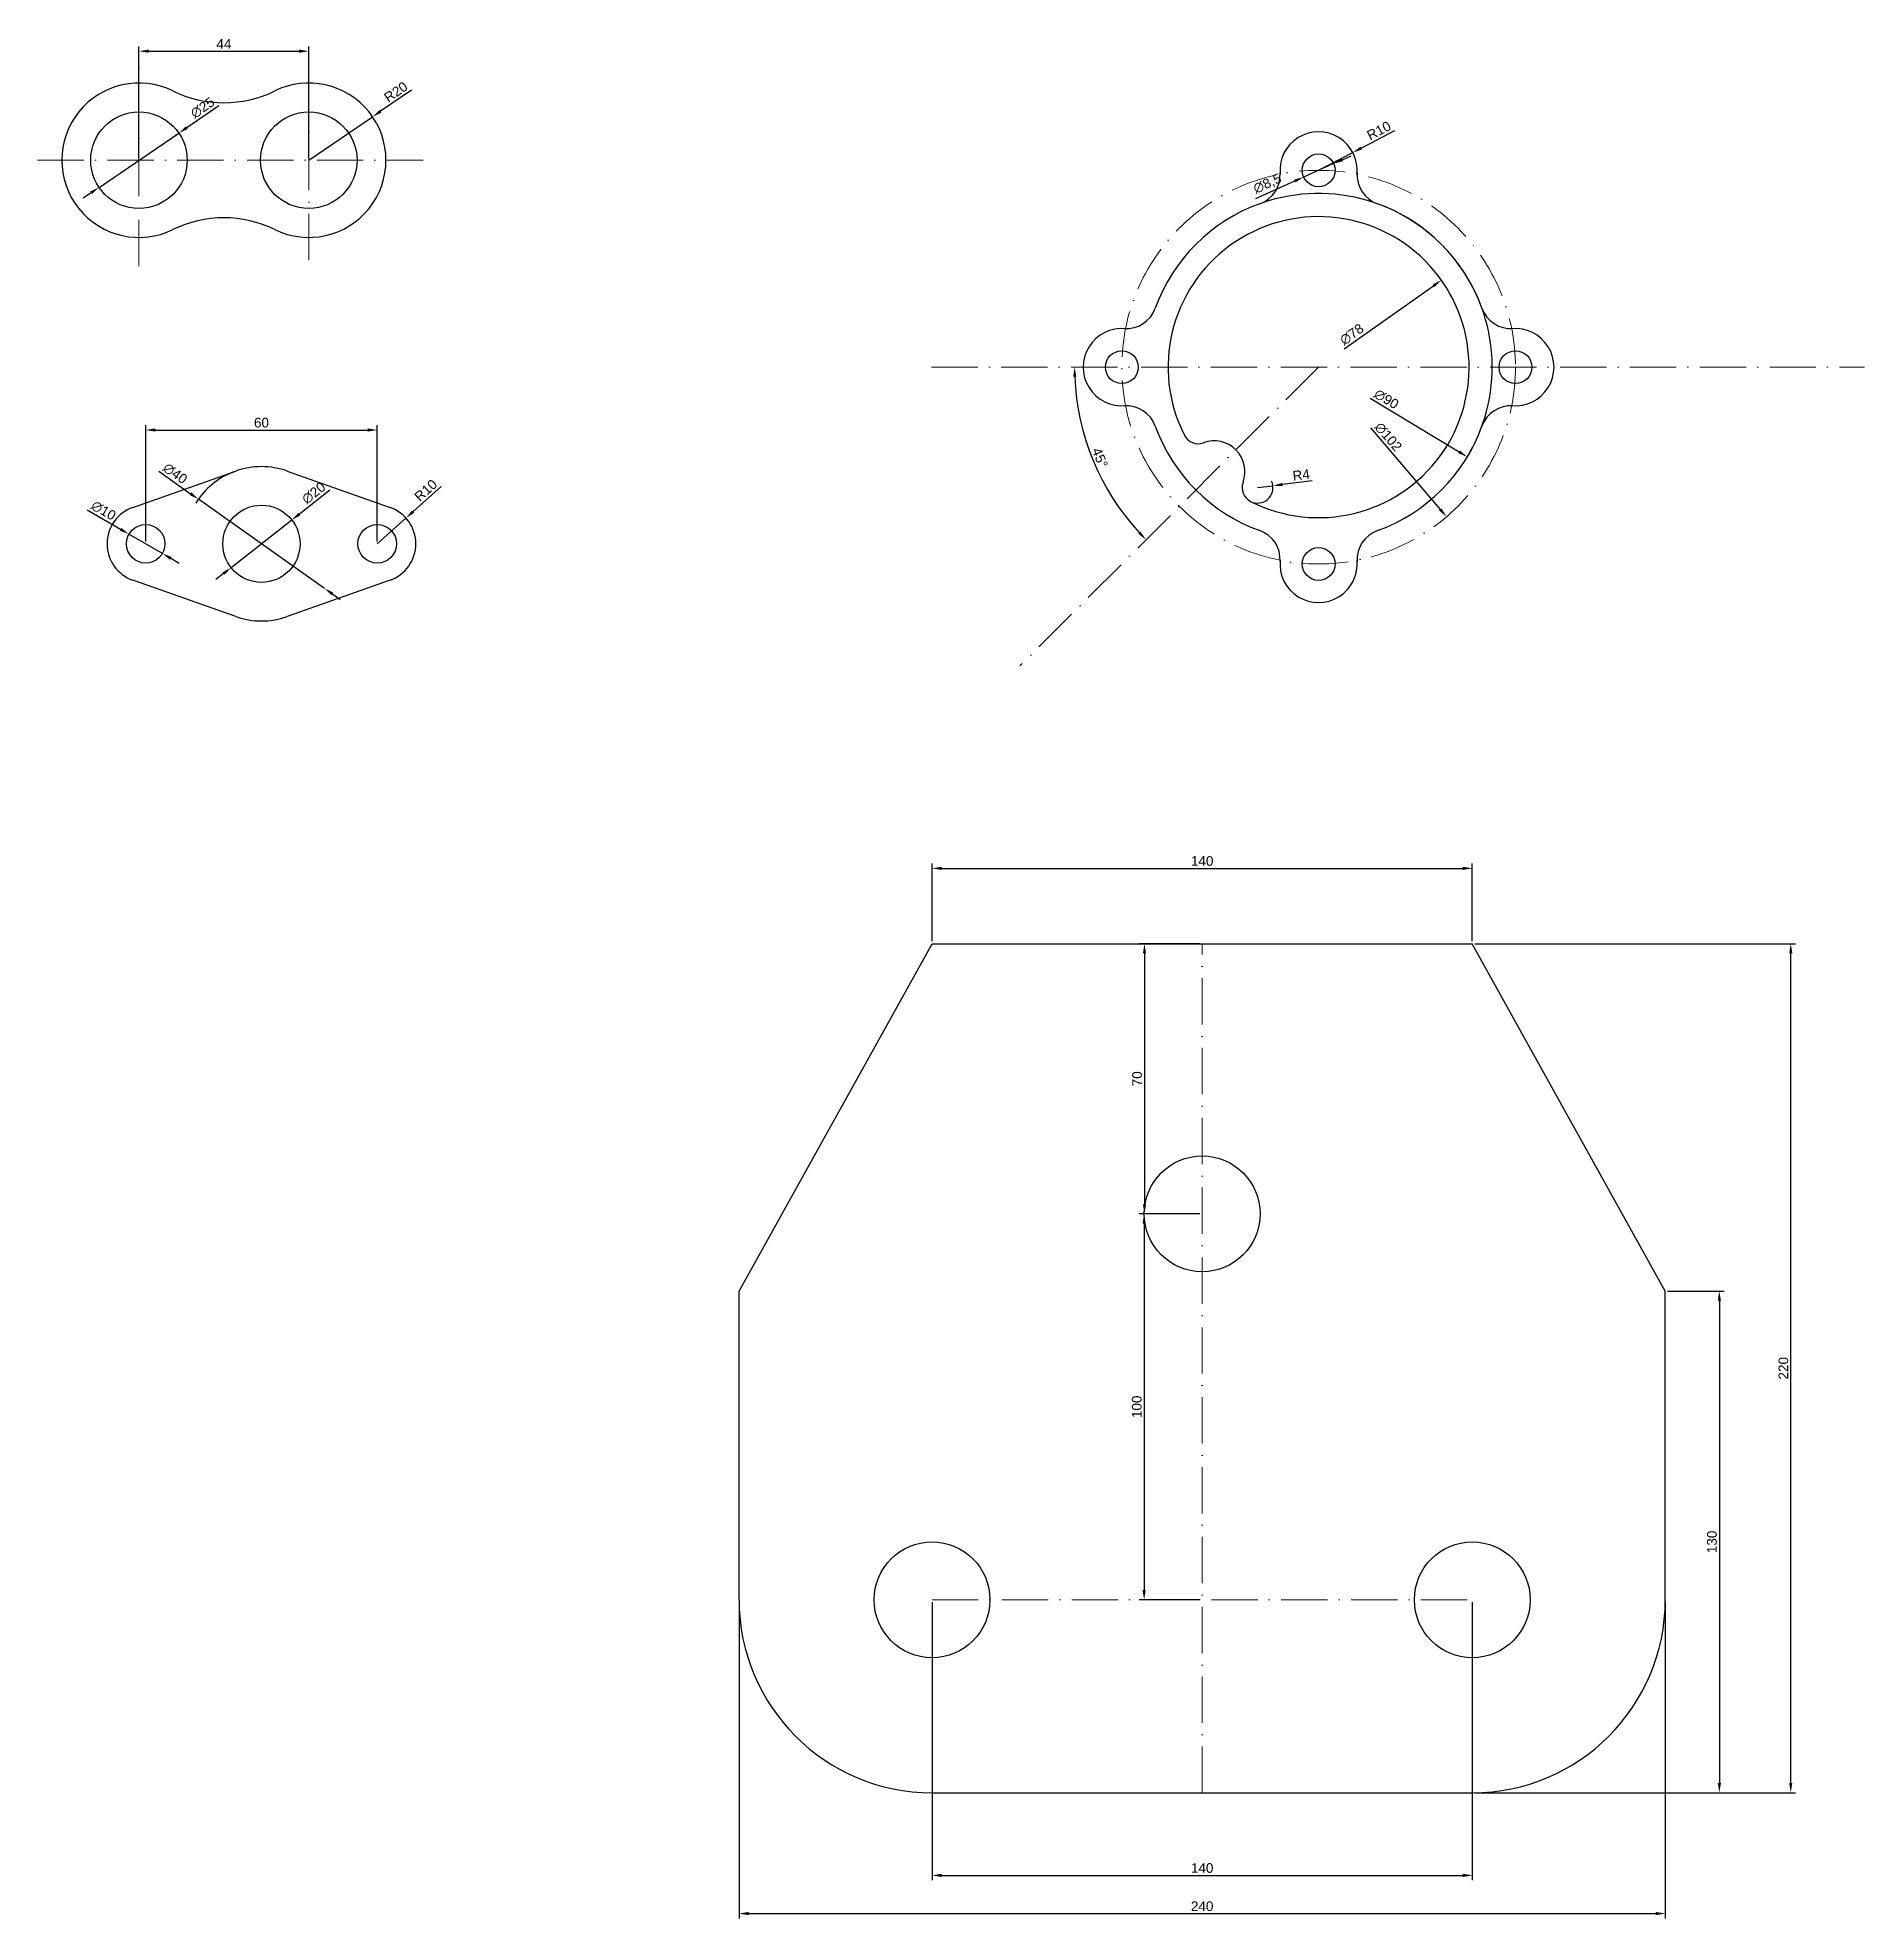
# Model space of a CAD drawing. Header units: millimetres. Extents: x 2742 to 3251, y 847 to 2358.
# Drawn here: x 2777.9 to 3251.2, y 846.9 to 1334.2 of the extents above; entities that cross this region are included whole.
import ezdxf

# ---------------------------------------------------------------- set-up
doc = ezdxf.new("R2010")
doc.units = ezdxf.units.MM
doc.linetypes.add('ACAD_ISO10W100', pattern=[18, 12, -3, 0, -3])
doc.layers.add('eksen çizgisi', color=1, linetype='ACAD_ISO10W100', lineweight=15)
doc.layers.add('ölçülendirme', color=2, linetype='Continuous', lineweight=15)
doc.styles.get("Standard").update_dxf_attribs({"font": 'arial.ttf'})
doc.dimstyles.new('ISO-25', dxfattribs={"dimtxt": 2.5, "dimasz": 2.5, "dimexe": 1.25, "dimexo": 0.625, "dimtad": 1, "dimtxsty": 'Standard', "dimcen": 2.5, "dimadec": 0, "dimazin": 0, "dimtfac": 1, "dimtmove": 0, "dimatfit": 3, "dimfxl": 1, "dimarcsym": 0})

msp = doc.modelspace()

# ---------------------------------------------------------------- blocks, each defined once
blk = doc.blocks.new('*D168')
at = {"layer": 'Defpoints', "color": 0, "transparency": 16777216}
for p in [(2848.12, 1330.72), (2804.12, 1302.47), (2848.12, 1302.47)]:
    blk.add_point(p, dxfattribs=at)
at = {"layer": 'ölçülendirme', "color": 0, "lineweight": -2, "transparency": 16777216}
for p, q in [((2804.12, 1303.09), (2804.12, 1331.97)), ((2806.62, 1330.72), (2845.62, 1330.72)), ((2848.12, 1303.09), (2848.12, 1331.97))]:
    blk.add_line(p, q, dxfattribs=at)
at = {"layer": 'ölçülendirme', "color": 0, "transparency": 16777216}
for points in [[(2806.62, 1331.14), (2806.62, 1330.31), (2804.12, 1330.72)], [(2845.62, 1331.14), (2845.62, 1330.31), (2848.12, 1330.72)]]:
    blk.add_solid(points, dxfattribs=at)
at = {"layer": 'ölçülendirme', "color": 0, "transparency": 16777216, "insert": (2826.12, 1332.6), "char_height": 2.5, "attachment_point": 5}
blk.add_mtext('44', dxfattribs=at)
blk = doc.blocks.new('*D169')
at = {"layer": 'Defpoints', "color": 0, "transparency": 16777216}
for p in [(2814.46, 1309.5), (2793.78, 1295.44)]:
    blk.add_point(p, dxfattribs=at)
at = {"layer": 'ölçülendirme', "color": 0, "lineweight": -2, "transparency": 16777216}
for p, q in [((2824.85, 1316.56), (2816.52, 1310.9)), ((2793.78, 1295.44), (2814.46, 1309.5)), ((2791.72, 1294.03), (2789.65, 1292.63))]:
    blk.add_line(p, q, dxfattribs=at)
at = {"layer": 'ölçülendirme', "color": 0, "transparency": 16777216}
for points in [[(2816.29, 1311.25), (2816.76, 1310.56), (2814.46, 1309.5)], [(2791.48, 1294.38), (2791.95, 1293.69), (2793.78, 1295.44)]]:
    blk.add_solid(points, dxfattribs=at)
at = {"layer": 'ölçülendirme', "color": 0, "transparency": 16777216, "insert": (2820.61, 1316.07), "char_height": 2.5, "attachment_point": 5, "rotation": 34.2158}
blk.add_mtext('∅25', dxfattribs=at)
blk = doc.blocks.new('*D170')
at = {"layer": 'Defpoints', "color": 0, "transparency": 16777216}
for p in [(2864.64, 1313.74), (2848.12, 1302.47)]:
    blk.add_point(p, dxfattribs=at)
at = {"layer": 'ölçülendirme', "color": 0, "lineweight": -2, "transparency": 16777216}
for p, q in [((2874.73, 1320.62), (2866.71, 1315.15)), ((2848.12, 1302.47), (2864.64, 1313.74))]:
    blk.add_line(p, q, dxfattribs=at)
at = {"layer": 'ölçülendirme', "color": 0, "transparency": 16777216}
blk.add_solid([(2866.47, 1315.49), (2866.94, 1314.8), (2864.64, 1313.74)], dxfattribs=at)
at = {"layer": 'ölçülendirme', "color": 0, "transparency": 16777216, "insert": (2870.68, 1320.16), "char_height": 2.5, "attachment_point": 5, "rotation": 34.2994}
blk.add_mtext('R20', dxfattribs=at)
blk = doc.blocks.new('*D171')
at = {"layer": 'Defpoints', "color": 0, "transparency": 16777216}
for p in [(2873.3, 1209.76), (2865.86, 1203.08)]:
    blk.add_point(p, dxfattribs=at)
at = {"layer": 'ölçülendirme', "color": 0, "lineweight": -2, "transparency": 16777216}
for p, q in [((2882.4, 1217.91), (2875.16, 1211.42)), ((2865.86, 1203.08), (2873.3, 1209.76))]:
    blk.add_line(p, q, dxfattribs=at)
at = {"layer": 'ölçülendirme', "color": 0, "transparency": 16777216}
blk.add_solid([(2874.89, 1211.74), (2875.44, 1211.11), (2873.3, 1209.76)], dxfattribs=at)
at = {"layer": 'ölçülendirme', "color": 0, "transparency": 16777216, "insert": (2878.44, 1216.92), "char_height": 2.5, "attachment_point": 5, "rotation": 41.874}
blk.add_mtext('R10', dxfattribs=at)
blk = doc.blocks.new('*D172')
at = {"layer": 'Defpoints', "color": 0, "transparency": 16777216}
for p in [(2865.86, 1232.56), (2805.86, 1203.08), (2865.86, 1203.08)]:
    blk.add_point(p, dxfattribs=at)
at = {"layer": 'ölçülendirme', "color": 0, "lineweight": -2, "transparency": 16777216}
for p, q in [((2805.86, 1203.71), (2805.86, 1233.81)), ((2865.86, 1203.71), (2865.86, 1233.81)), ((2808.36, 1232.56), (2863.36, 1232.56))]:
    blk.add_line(p, q, dxfattribs=at)
at = {"layer": 'ölçülendirme', "color": 0, "transparency": 16777216}
for points in [[(2808.36, 1232.98), (2808.36, 1232.15), (2805.86, 1232.56)], [(2863.36, 1232.98), (2863.36, 1232.15), (2865.86, 1232.56)]]:
    blk.add_solid(points, dxfattribs=at)
at = {"layer": 'ölçülendirme', "color": 0, "transparency": 16777216, "insert": (2835.86, 1234.46), "char_height": 2.5, "attachment_point": 5}
blk.add_mtext('60', dxfattribs=at)
blk = doc.blocks.new('*D173')
at = {"layer": 'Defpoints', "color": 0, "transparency": 16777216}
for p in [(2819.53, 1214.63), (2852.19, 1191.53)]:
    blk.add_point(p, dxfattribs=at)
at = {"layer": 'ölçülendirme', "color": 0, "lineweight": -2, "transparency": 16777216}
for p, q in [((2809.28, 1221.87), (2817.48, 1216.07)), ((2852.19, 1191.53), (2819.53, 1214.63)), ((2854.23, 1190.09), (2856.27, 1188.65))]:
    blk.add_line(p, q, dxfattribs=at)
blk.add_arc((2835.86, 1203.08), 20, 111.2617, 148.3166, dxfattribs=at)
at = {"layer": 'ölçülendirme', "color": 0, "transparency": 16777216}
for points in [[(2817.73, 1216.41), (2817.24, 1215.73), (2819.53, 1214.63)], [(2854.47, 1190.43), (2853.99, 1189.75), (2852.19, 1191.53)]]:
    blk.add_solid(points, dxfattribs=at)
at = {"layer": 'ölçülendirme', "color": 0, "transparency": 16777216, "insert": (2813.5, 1221.3), "char_height": 2.5, "attachment_point": 5, "rotation": 324.7356}
blk.add_mtext('∅40', dxfattribs=at)
blk = doc.blocks.new('*D174')
at = {"layer": 'Defpoints', "color": 0, "transparency": 16777216}
for p in [(2843.72, 1209.25), (2827.99, 1196.91)]:
    blk.add_point(p, dxfattribs=at)
at = {"layer": 'ölçülendirme', "color": 0, "lineweight": -2, "transparency": 16777216}
for p, q in [((2853.59, 1216.99), (2845.69, 1210.79)), ((2827.99, 1196.91), (2843.72, 1209.25)), ((2826.02, 1195.37), (2824.05, 1193.82))]:
    blk.add_line(p, q, dxfattribs=at)
at = {"layer": 'ölçülendirme', "color": 0, "transparency": 16777216}
for points in [[(2845.43, 1211.12), (2845.95, 1210.47), (2843.72, 1209.25)], [(2825.76, 1195.7), (2826.28, 1195.04), (2827.99, 1196.91)]]:
    blk.add_solid(points, dxfattribs=at)
at = {"layer": 'ölçülendirme', "color": 0, "transparency": 16777216, "insert": (2849.41, 1216.22), "char_height": 2.5, "attachment_point": 5, "rotation": 38.1045}
blk.add_mtext('∅20', dxfattribs=at)
blk = doc.blocks.new('*D175')
at = {"layer": 'Defpoints', "color": 0, "transparency": 16777216}
for p in [(2801.53, 1205.59), (2810.18, 1200.58)]:
    blk.add_point(p, dxfattribs=at)
at = {"layer": 'ölçülendirme', "color": 0, "lineweight": -2, "transparency": 16777216}
for p, q in [((2790.68, 1211.87), (2799.37, 1206.84)), ((2810.18, 1200.58), (2801.53, 1205.59)), ((2812.35, 1199.32), (2814.51, 1198.07))]:
    blk.add_line(p, q, dxfattribs=at)
at = {"layer": 'ölçülendirme', "color": 0, "transparency": 16777216}
for points in [[(2799.57, 1207.2), (2799.16, 1206.48), (2801.53, 1205.59)], [(2812.55, 1199.68), (2812.14, 1198.96), (2810.18, 1200.58)]]:
    blk.add_solid(points, dxfattribs=at)
at = {"layer": 'ölçülendirme', "color": 0, "transparency": 16777216, "insert": (2794.93, 1211.69), "char_height": 2.5, "attachment_point": 5, "rotation": 329.9188}
blk.add_mtext('∅10', dxfattribs=at)
blk = doc.blocks.new('*D268')
at = {"layer": 'Defpoints', "color": 0, "transparency": 16777216}
for p in [(3118.66, 1304.47), (3109.79, 1299.85)]:
    blk.add_point(p, dxfattribs=at)
at = {"layer": 'ölçülendirme', "color": 0, "lineweight": -2, "transparency": 16777216}
for p, q in [((3129.48, 1310.12), (3120.87, 1305.63)), ((3109.79, 1299.85), (3118.66, 1304.47))]:
    blk.add_line(p, q, dxfattribs=at)
at = {"layer": 'ölçülendirme', "color": 0, "transparency": 16777216}
blk.add_solid([(3120.68, 1306), (3121.06, 1305.26), (3118.66, 1304.47)], dxfattribs=at)
at = {"layer": 'ölçülendirme', "color": 0, "transparency": 16777216, "insert": (3125.41, 1310.14), "char_height": 2.5, "attachment_point": 5, "rotation": 27.5566}
blk.add_mtext('R10', dxfattribs=at)
blk = doc.blocks.new('*D269')
at = {"layer": 'Defpoints', "color": 0, "transparency": 16777216}
for p in [(3093.97, 1217.63), (3097.94, 1218.13)]:
    blk.add_point(p, dxfattribs=at)
at = {"layer": 'ölçülendirme', "color": 0, "lineweight": -2, "transparency": 16777216}
for p, q in [((3108.13, 1219.41), (3100.42, 1218.44)), ((3093.97, 1217.63), (3097.94, 1218.13))]:
    blk.add_line(p, q, dxfattribs=at)
blk.add_arc((3093.97, 1217.63), 4, 252.0749, 25.095, dxfattribs=at)
at = {"layer": 'ölçülendirme', "color": 0, "transparency": 16777216}
blk.add_solid([(3100.36, 1218.86), (3100.47, 1218.03), (3097.94, 1218.13)], dxfattribs=at)
at = {"layer": 'ölçülendirme', "color": 0, "transparency": 16777216, "insert": (3105.28, 1220.94), "char_height": 2.5, "attachment_point": 5, "rotation": 7.1901}
blk.add_mtext('R4', dxfattribs=at)
blk = doc.blocks.new('*D270')
at = {"layer": 'Defpoints', "color": 0, "transparency": 16777216}
for p in [(3009.48, 1248.85), (3109.79, 1248.85), (3251.22, 1248.85), (3048.72, 1232.48), (3032.41, 1171.47)]:
    blk.add_point(p, dxfattribs=at)
at = {"layer": 'ölçülendirme', "color": 0, "lineweight": -2, "transparency": 16777216}
blk.add_arc((3109.79, 1248.85), 63.23, 182.2656, 222.7344, dxfattribs=at)
at = {"layer": 'ölçülendirme', "color": 0, "transparency": 16777216}
for points in [[(3046.2, 1246.34), (3047.03, 1246.36), (3046.56, 1248.85)], [(3063.65, 1206.23), (3063.05, 1205.65), (3065.08, 1204.14)]]:
    blk.add_solid(points, dxfattribs=at)
at = {"layer": 'ölçülendirme', "color": 0, "transparency": 16777216, "insert": (3053.13, 1225.38), "char_height": 2.5, "attachment_point": 5, "rotation": 292.5}
blk.add_mtext('45°', dxfattribs=at)
blk = doc.blocks.new('*D271')
at = {"layer": 'Defpoints', "color": 0, "transparency": 16777216}
for p in [(3113.67, 1301.58), (3105.91, 1298.11)]:
    blk.add_point(p, dxfattribs=at)
at = {"layer": 'ölçülendirme', "color": 0, "lineweight": -2, "transparency": 16777216}
for p, q in [((3113.67, 1301.58), (3105.91, 1298.11)), ((3115.95, 1302.6), (3118.23, 1303.63)), ((3093.55, 1292.58), (3103.63, 1297.09))]:
    blk.add_line(p, q, dxfattribs=at)
at = {"layer": 'ölçülendirme', "color": 0, "transparency": 16777216}
for points in [[(3115.78, 1302.99), (3116.12, 1302.22), (3113.67, 1301.58)], [(3103.46, 1297.47), (3103.8, 1296.71), (3105.91, 1298.11)]]:
    blk.add_solid(points, dxfattribs=at)
at = {"layer": 'ölçülendirme', "color": 0, "transparency": 16777216, "insert": (3096.56, 1296.3), "char_height": 2.5, "attachment_point": 5, "rotation": 24.1144}
blk.add_mtext('∅8,5', dxfattribs=at)
blk = doc.blocks.new('*D272')
at = {"layer": 'Defpoints', "color": 0, "transparency": 16777216}
for p in [(3141.62, 1271.38), (3077.96, 1226.32)]:
    blk.add_point(p, dxfattribs=at)
at = {"layer": 'ölçülendirme', "color": 0, "lineweight": -2, "transparency": 16777216}
blk.add_line((3116.45, 1253.56), (3139.58, 1269.93), dxfattribs=at)
at = {"layer": 'ölçülendirme', "color": 0, "transparency": 16777216}
blk.add_solid([(3139.34, 1270.27), (3139.82, 1269.59), (3141.62, 1271.38)], dxfattribs=at)
at = {"layer": 'ölçülendirme', "color": 0, "transparency": 16777216, "insert": (3118.4, 1257.35), "char_height": 2.5, "attachment_point": 5, "rotation": 35.2898}
blk.add_mtext('∅78', dxfattribs=at)
blk = doc.blocks.new('*D273')
at = {"layer": 'Defpoints', "color": 0, "transparency": 16777216}
for p in [(3071.25, 1272.08), (3148.33, 1225.61)]:
    blk.add_point(p, dxfattribs=at)
at = {"layer": 'ölçülendirme', "color": 0, "lineweight": -2, "transparency": 16777216}
blk.add_line((3123.11, 1240.82), (3146.19, 1226.9), dxfattribs=at)
blk.add_arc((3109.79, 1248.85), 45, 327.3243, 109.0168, dxfattribs=at)
at = {"layer": 'ölçülendirme', "color": 0, "transparency": 16777216}
blk.add_solid([(3146.4, 1227.26), (3145.97, 1226.55), (3148.33, 1225.61)], dxfattribs=at)
at = {"layer": 'ölçülendirme', "color": 0, "transparency": 16777216, "insert": (3127.35, 1240.56), "char_height": 2.5, "attachment_point": 5, "rotation": 328.9159}
blk.add_mtext('∅90', dxfattribs=at)
blk = doc.blocks.new('*D274')
at = {"layer": 'Defpoints', "color": 0, "transparency": 16777216}
for p in [(3076.64, 1287.61), (3142.94, 1210.09)]:
    blk.add_point(p, dxfattribs=at)
at = {"layer": 'ölçülendirme', "color": 0, "lineweight": -2, "transparency": 16777216}
blk.add_line((3123.26, 1233.1), (3141.31, 1211.99), dxfattribs=at)
at = {"layer": 'ölçülendirme', "color": 0, "transparency": 16777216}
blk.add_solid([(3141.63, 1212.26), (3140.99, 1211.72), (3142.94, 1210.09)], dxfattribs=at)
at = {"layer": 'ölçülendirme', "color": 0, "transparency": 16777216, "insert": (3127.83, 1230.78), "char_height": 2.5, "attachment_point": 5, "rotation": 310.5361}
blk.add_mtext('∅102', dxfattribs=at)
blk = doc.blocks.new('*D275')
at = {"layer": 'Defpoints', "color": 0, "transparency": 16777216}
for p in [(3149.62, 1118.98), (3009.62, 1099.46), (3149.62, 1099.46)]:
    blk.add_point(p, dxfattribs=at)
at = {"layer": 'ölçülendirme', "color": 0, "lineweight": -2, "transparency": 16777216}
for p, q in [((3009.62, 1100.08), (3009.62, 1120.23)), ((3012.12, 1118.98), (3147.12, 1118.98)), ((3149.62, 1100.08), (3149.62, 1120.23))]:
    blk.add_line(p, q, dxfattribs=at)
at = {"layer": 'ölçülendirme', "color": 0, "transparency": 16777216}
for points in [[(3012.12, 1119.4), (3012.12, 1118.57), (3009.62, 1118.98)], [(3147.12, 1119.4), (3147.12, 1118.57), (3149.62, 1118.98)]]:
    blk.add_solid(points, dxfattribs=at)
at = {"layer": 'ölçülendirme', "color": 0, "transparency": 16777216, "insert": (3079.62, 1120.88), "char_height": 2.5, "attachment_point": 5}
blk.add_mtext('140', dxfattribs=at)
blk = doc.blocks.new('*D276')
at = {"layer": 'Defpoints', "color": 0, "transparency": 16777216}
for p in [(3079.62, 1099.46), (3064.67, 1029.46), (3079.62, 1029.46)]:
    blk.add_point(p, dxfattribs=at)
at = {"layer": 'ölçülendirme', "color": 0, "lineweight": -2, "transparency": 16777216}
for p, q in [((3078.99, 1099.46), (3063.42, 1099.46)), ((3064.67, 1096.96), (3064.67, 1031.96)), ((3078.99, 1029.46), (3063.42, 1029.46))]:
    blk.add_line(p, q, dxfattribs=at)
at = {"layer": 'ölçülendirme', "color": 0, "transparency": 16777216}
for points in [[(3064.25, 1096.96), (3065.08, 1096.96), (3064.67, 1099.46)], [(3064.25, 1031.96), (3065.08, 1031.96), (3064.67, 1029.46)]]:
    blk.add_solid(points, dxfattribs=at)
at = {"layer": 'ölçülendirme', "color": 0, "transparency": 16777216, "insert": (3062.76, 1064.46), "char_height": 2.5, "attachment_point": 5, "rotation": 90}
blk.add_mtext('70', dxfattribs=at)
blk = doc.blocks.new('*D151')
at = {"layer": 'Defpoints', "color": 0, "transparency": 16777216}
for p in [(3079.62, 1029.46), (3064.58, 929.46), (3079.62, 929.46)]:
    blk.add_point(p, dxfattribs=at)
at = {"layer": 'ölçülendirme', "color": 0, "lineweight": -2, "transparency": 16777216}
for p, q in [((3078.99, 1029.46), (3063.33, 1029.46)), ((3064.58, 1026.96), (3064.58, 931.96)), ((3078.99, 929.46), (3063.33, 929.46))]:
    blk.add_line(p, q, dxfattribs=at)
at = {"layer": 'ölçülendirme', "color": 0, "transparency": 16777216}
for points in [[(3064.16, 1026.96), (3064.99, 1026.96), (3064.58, 1029.46)], [(3064.16, 931.96), (3064.99, 931.96), (3064.58, 929.46)]]:
    blk.add_solid(points, dxfattribs=at)
at = {"layer": 'ölçülendirme', "color": 0, "transparency": 16777216, "insert": (3062.68, 979.46), "char_height": 2.5, "attachment_point": 5, "rotation": 90}
blk.add_mtext('100', dxfattribs=at)
blk = doc.blocks.new('*D152')
at = {"layer": 'Defpoints', "color": 0, "transparency": 16777216}
for p in [(3009.62, 929.46), (3149.62, 929.46), (3149.62, 858.05)]:
    blk.add_point(p, dxfattribs=at)
at = {"layer": 'ölçülendirme', "color": 0, "lineweight": -2, "transparency": 16777216}
for p, q in [((3009.62, 928.83), (3009.62, 856.8)), ((3149.62, 928.83), (3149.62, 856.8)), ((3012.12, 858.05), (3147.12, 858.05))]:
    blk.add_line(p, q, dxfattribs=at)
at = {"layer": 'ölçülendirme', "color": 0, "transparency": 16777216}
for points in [[(3012.12, 858.47), (3012.12, 857.63), (3009.62, 858.05)], [(3147.12, 858.47), (3147.12, 857.63), (3149.62, 858.05)]]:
    blk.add_solid(points, dxfattribs=at)
at = {"layer": 'ölçülendirme', "color": 0, "transparency": 16777216, "insert": (3079.62, 859.95), "char_height": 2.5, "attachment_point": 5}
blk.add_mtext('140', dxfattribs=at)
blk = doc.blocks.new('*D153')
at = {"layer": 'Defpoints', "color": 0, "transparency": 16777216}
for p in [(2959.62, 929.46), (3199.62, 929.46), (3199.62, 848.16)]:
    blk.add_point(p, dxfattribs=at)
at = {"layer": 'ölçülendirme', "color": 0, "lineweight": -2, "transparency": 16777216}
for p, q in [((2959.62, 928.83), (2959.62, 846.91)), ((3199.62, 928.83), (3199.62, 846.91)), ((2962.12, 848.16), (3197.12, 848.16))]:
    blk.add_line(p, q, dxfattribs=at)
at = {"layer": 'ölçülendirme', "color": 0, "transparency": 16777216}
for points in [[(2962.12, 848.58), (2962.12, 847.75), (2959.62, 848.16)], [(3197.12, 848.58), (3197.12, 847.75), (3199.62, 848.16)]]:
    blk.add_solid(points, dxfattribs=at)
at = {"layer": 'ölçülendirme', "color": 0, "transparency": 16777216, "insert": (3079.62, 850.06), "char_height": 2.5, "attachment_point": 5}
blk.add_mtext('240', dxfattribs=at)
blk = doc.blocks.new('*D154')
at = {"layer": 'Defpoints', "color": 0, "transparency": 16777216}
for p in [(3149.62, 1099.46), (3232.14, 1099.46), (3149.62, 879.46)]:
    blk.add_point(p, dxfattribs=at)
at = {"layer": 'ölçülendirme', "color": 0, "lineweight": -2, "transparency": 16777216}
for p, q in [((3150.24, 1099.46), (3233.39, 1099.46)), ((3232.14, 881.96), (3232.14, 1096.96)), ((3150.24, 879.46), (3233.39, 879.46))]:
    blk.add_line(p, q, dxfattribs=at)
at = {"layer": 'ölçülendirme', "color": 0, "transparency": 16777216}
for points in [[(3231.73, 1096.96), (3232.56, 1096.96), (3232.14, 1099.46)], [(3231.73, 881.96), (3232.56, 881.96), (3232.14, 879.46)]]:
    blk.add_solid(points, dxfattribs=at)
at = {"layer": 'ölçülendirme', "color": 0, "transparency": 16777216, "insert": (3230.24, 989.46), "char_height": 2.5, "attachment_point": 5, "rotation": 90}
blk.add_mtext('220', dxfattribs=at)
blk = doc.blocks.new('*D155')
at = {"layer": 'Defpoints', "color": 0, "transparency": 16777216}
for p in [(3199.62, 1009.46), (3149.62, 879.46), (3213.63, 879.46)]:
    blk.add_point(p, dxfattribs=at)
at = {"layer": 'ölçülendirme', "color": 0, "lineweight": -2, "transparency": 16777216}
for p, q in [((3200.24, 1009.46), (3214.88, 1009.46)), ((3213.63, 1006.96), (3213.63, 881.96)), ((3150.24, 879.46), (3214.88, 879.46))]:
    blk.add_line(p, q, dxfattribs=at)
at = {"layer": 'ölçülendirme', "color": 0, "transparency": 16777216}
for points in [[(3213.22, 1006.96), (3214.05, 1006.96), (3213.63, 1009.46)], [(3213.22, 881.96), (3214.05, 881.96), (3213.63, 879.46)]]:
    blk.add_solid(points, dxfattribs=at)
at = {"layer": 'ölçülendirme', "color": 0, "transparency": 16777216, "insert": (3211.73, 944.46), "char_height": 2.5, "attachment_point": 5, "rotation": 90}
blk.add_mtext('130', dxfattribs=at)

# ---------------------------------------------------------------- dimensions: what is measured, and where the dimension line sits
at = {"layer": 'ölçülendirme'}
for base, p1, p2, picture, middle in [((2848.119, 1330.722), (2804.119, 1302.467), (2848.119, 1302.467), '*D168', (2826.119, 1332.597)), ((2865.856, 1232.563), (2805.856, 1203.081), (2865.856, 1203.081), '*D172', (2835.856, 1234.465)), ((3149.617, 1118.982), (3009.617, 1099.458), (3149.617, 1099.458), '*D275', (3079.617, 1120.883)), ((3199.617, 848.162), (2959.617, 929.458), (3199.617, 929.458), '*D153', (3079.617, 850.063)), ((3149.617, 858.051), (3009.617, 929.458), (3149.617, 929.458), '*D152', (3079.617, 859.952))]:
    dim = msp.add_linear_dim(base=base, p1=p1, p2=p2, dimstyle='ISO-25', dxfattribs=at)
    dim.commit()
    dim.dimension.update_dxf_attribs({"geometry": picture, "text_midpoint": middle})
for center, mpoint, picture, middle in [((2848.119, 1302.467), (2864.641, 1313.737), '*D170', (2870.68, 1320.158)), ((3109.79, 1299.847), (3118.655, 1304.473), '*D268', (3125.407, 1310.141)), ((2865.856, 1203.081), (2873.302, 1209.756), '*D171', (2878.442, 1216.918)), ((3093.967, 1217.628), (3097.935, 1218.129), '*D269', (3105.276, 1220.945))]:
    dim = msp.add_radius_dim(center=center, mpoint=mpoint, dimstyle='ISO-25', dxfattribs=at)
    dim.commit()
    dim.dimension.update_dxf_attribs({"geometry": picture, "text_midpoint": middle})
for p1, p2, picture, middle in [((2793.783, 1295.438), (2814.456, 1309.496), '*D169', (2820.612, 1316.066)), ((3113.669, 1301.584), (3105.911, 1298.111), '*D271', (3096.564, 1296.302)), ((2852.186, 1191.534), (2819.526, 1214.628), '*D173', (2813.502, 1221.302)), ((2827.987, 1196.91), (2843.725, 1209.252), '*D174', (2849.41, 1216.216)), ((2810.183, 1200.575), (2801.529, 1205.587), '*D175', (2794.927, 1211.69))]:
    dim = msp.add_diameter_dim_2p(p1=p1, p2=p2, dimstyle='ISO-25', dxfattribs=at)
    dim.commit()
    dim.dimension.update_dxf_attribs({"geometry": picture, "text_midpoint": middle})
for p1, p2, picture, middle in [((3071.251, 1272.08), (3148.328, 1225.614), '*D273', (3126.336, 1238.872)), ((3076.644, 1287.607), (3142.936, 1210.087), '*D274', (3126.336, 1229.498)), ((3077.956, 1226.316), (3141.623, 1271.378), '*D272', (3119.535, 1255.744))]:
    dim = msp.add_diameter_dim_2p(p1=p1, p2=p2, dimstyle='ISO-25', dxfattribs=at)
    dim.commit()
    dim.dimension.update_dxf_attribs({"geometry": picture, "text_midpoint": middle, "dimtype": 163})
dim = msp.add_angular_dim_2l(base=(3048.717, 1232.483), line1=((3109.79, 1248.847), (3032.408, 1171.465)), line2=((3009.476, 1248.847), (3251.216, 1248.847)), dimstyle='ISO-25', dxfattribs=at)
dim.commit()
dim.dimension.update_dxf_attribs({"geometry": '*D270', "text_midpoint": (3053.127, 1225.377)})
for base, p1, p2, picture, middle in [((3064.666, 1029.458), (3079.617, 1099.458), (3079.617, 1029.458), '*D276', (3062.765, 1064.458)), ((3232.144, 1099.458), (3149.617, 879.458), (3149.617, 1099.458), '*D154', (3230.243, 989.458)), ((3064.577, 929.458), (3079.617, 1029.458), (3079.617, 929.458), '*D151', (3062.675, 979.458)), ((3213.633, 879.458), (3199.617, 1009.458), (3149.617, 879.458), '*D155', (3211.731, 944.458))]:
    dim = msp.add_linear_dim(base=base, p1=p1, p2=p2, angle=90, dimstyle='ISO-25', dxfattribs=at)
    dim.commit()
    dim.dimension.update_dxf_attribs({"geometry": picture, "text_midpoint": middle})

# ---------------------------------------------------------------- linework, layer by layer
for p, q in [((2802.523, 1212.509), (2829.189, 1221.937)), ((2842.523, 1221.937), (2869.189, 1212.509)), ((2829.189, 1184.225), (2802.523, 1193.653)), ((2869.189, 1193.653), (2842.523, 1184.225)), ((2959.617, 1009.458), (3009.617, 1099.458)), ((3009.617, 1099.458), (3149.617, 1099.458)), ((3199.617, 1009.458), (3149.617, 1099.458)), ((2959.617, 929.458), (2959.617, 1009.458)), ((3199.617, 929.458), (3199.617, 1009.458)), ((3009.617, 879.458), (3149.617, 879.458)), ((3149.617, 879.458), (3149.617, 879.458))]:
    msp.add_line(p, q)
for centre, radius in [((2804.119, 1302.467), 12.5), ((2848.119, 1302.467), 12.5), ((3109.79, 1299.847), 4.25), ((3058.79, 1248.847), 4.25), ((3160.79, 1248.847), 4.25), ((2835.856, 1203.081), 10), ((2805.856, 1203.081), 5), ((2865.856, 1203.081), 5), ((3109.79, 1197.847), 4.25), ((3079.617, 1029.458), 15), ((3009.617, 929.458), 15), ((3149.617, 929.458), 15)]:
    msp.add_circle(centre, radius)
for centre, radius, start, end in [((2804.119, 1302.467), 20, 63.89612, 296.10388), ((2848.119, 1302.467), 20, 243.89612, 116.10388), ((2826.119, 1347.367), 30, 243.89612, 296.10388), ((3109.79, 1299.847), 10, 354.37373, 185.62627), ((3091.826, 1298.71), 8, 289.81256, 3.62241), ((3127.754, 1298.71), 8, 176.37759, 250.18744), ((2826.119, 1257.567), 30, 63.89612, 116.10388), ((3109.79, 1248.847), 45, 109.81256, 160.18744), ((3109.79, 1248.847), 39, 243.12244, 206.87756), ((3109.79, 1248.847), 45, 19.81256, 70.18744), ((3059.927, 1266.811), 8, 266.37759, 340.18744), ((3159.653, 1266.811), 8, 199.81256, 273.62241), ((3058.79, 1248.847), 10, 84.37373, 275.62627), ((3160.79, 1248.847), 10, 264.37373, 95.62627), ((3059.927, 1230.883), 8, 19.81256, 93.62241), ((3159.653, 1230.883), 8, 86.37759, 160.18744), ((3109.79, 1248.847), 45, 199.81256, 250.18744), ((3109.79, 1248.847), 45, 289.81256, 340.18744), ((3078.571, 1233.024), 4, 206.87756, 290.12468), ((3082.699, 1221.757), 8, 339.87532, 110.12468), ((2835.856, 1203.081), 20, 70.52878, 109.47122), ((3093.967, 1217.628), 4, 159.87532, 243.12244), ((2805.856, 1203.081), 10, 109.47122, 250.52878), ((2865.856, 1203.081), 10, 289.47122, 70.52878), ((3091.826, 1198.984), 8, 356.37759, 70.18744), ((3127.754, 1198.984), 8, 109.81256, 183.62241), ((3109.79, 1197.847), 10, 174.37373, 5.62627), ((2835.856, 1203.081), 20, 250.52878, 289.47122), ((3009.617, 929.458), 50, 180, 270), ((3149.617, 929.458), 50, 270, 0)]:
    msp.add_arc(centre, radius, start, end)
at = {"layer": 'eksen çizgisi'}
for p, q in [((2848.119, 1276.612), (2848.119, 1330.722)), ((2804.119, 1275.016), (2804.119, 1330.323)), ((2777.855, 1302.467), (2877.786, 1302.467)), ((3009.476, 1248.847), (3251.216, 1248.847)), ((3109.79, 1248.847), (3032.408, 1171.465)), ((3079.617, 879.458), (3079.617, 1099.458)), ((3009.617, 929.458), (3149.617, 929.458))]:
    msp.add_line(p, q, dxfattribs=at)
msp.add_circle((3109.79, 1248.847), 51, dxfattribs=at)

msp.set_redraw_order([(e.dxf.handle, doc.entitydb.next_handle()) for e in msp.query("TEXT MTEXT ATTDEF DIMENSION ARC_DIMENSION")])  # texts and dimensions are drawn at this point

doc.saveas('drawing.dxf')
